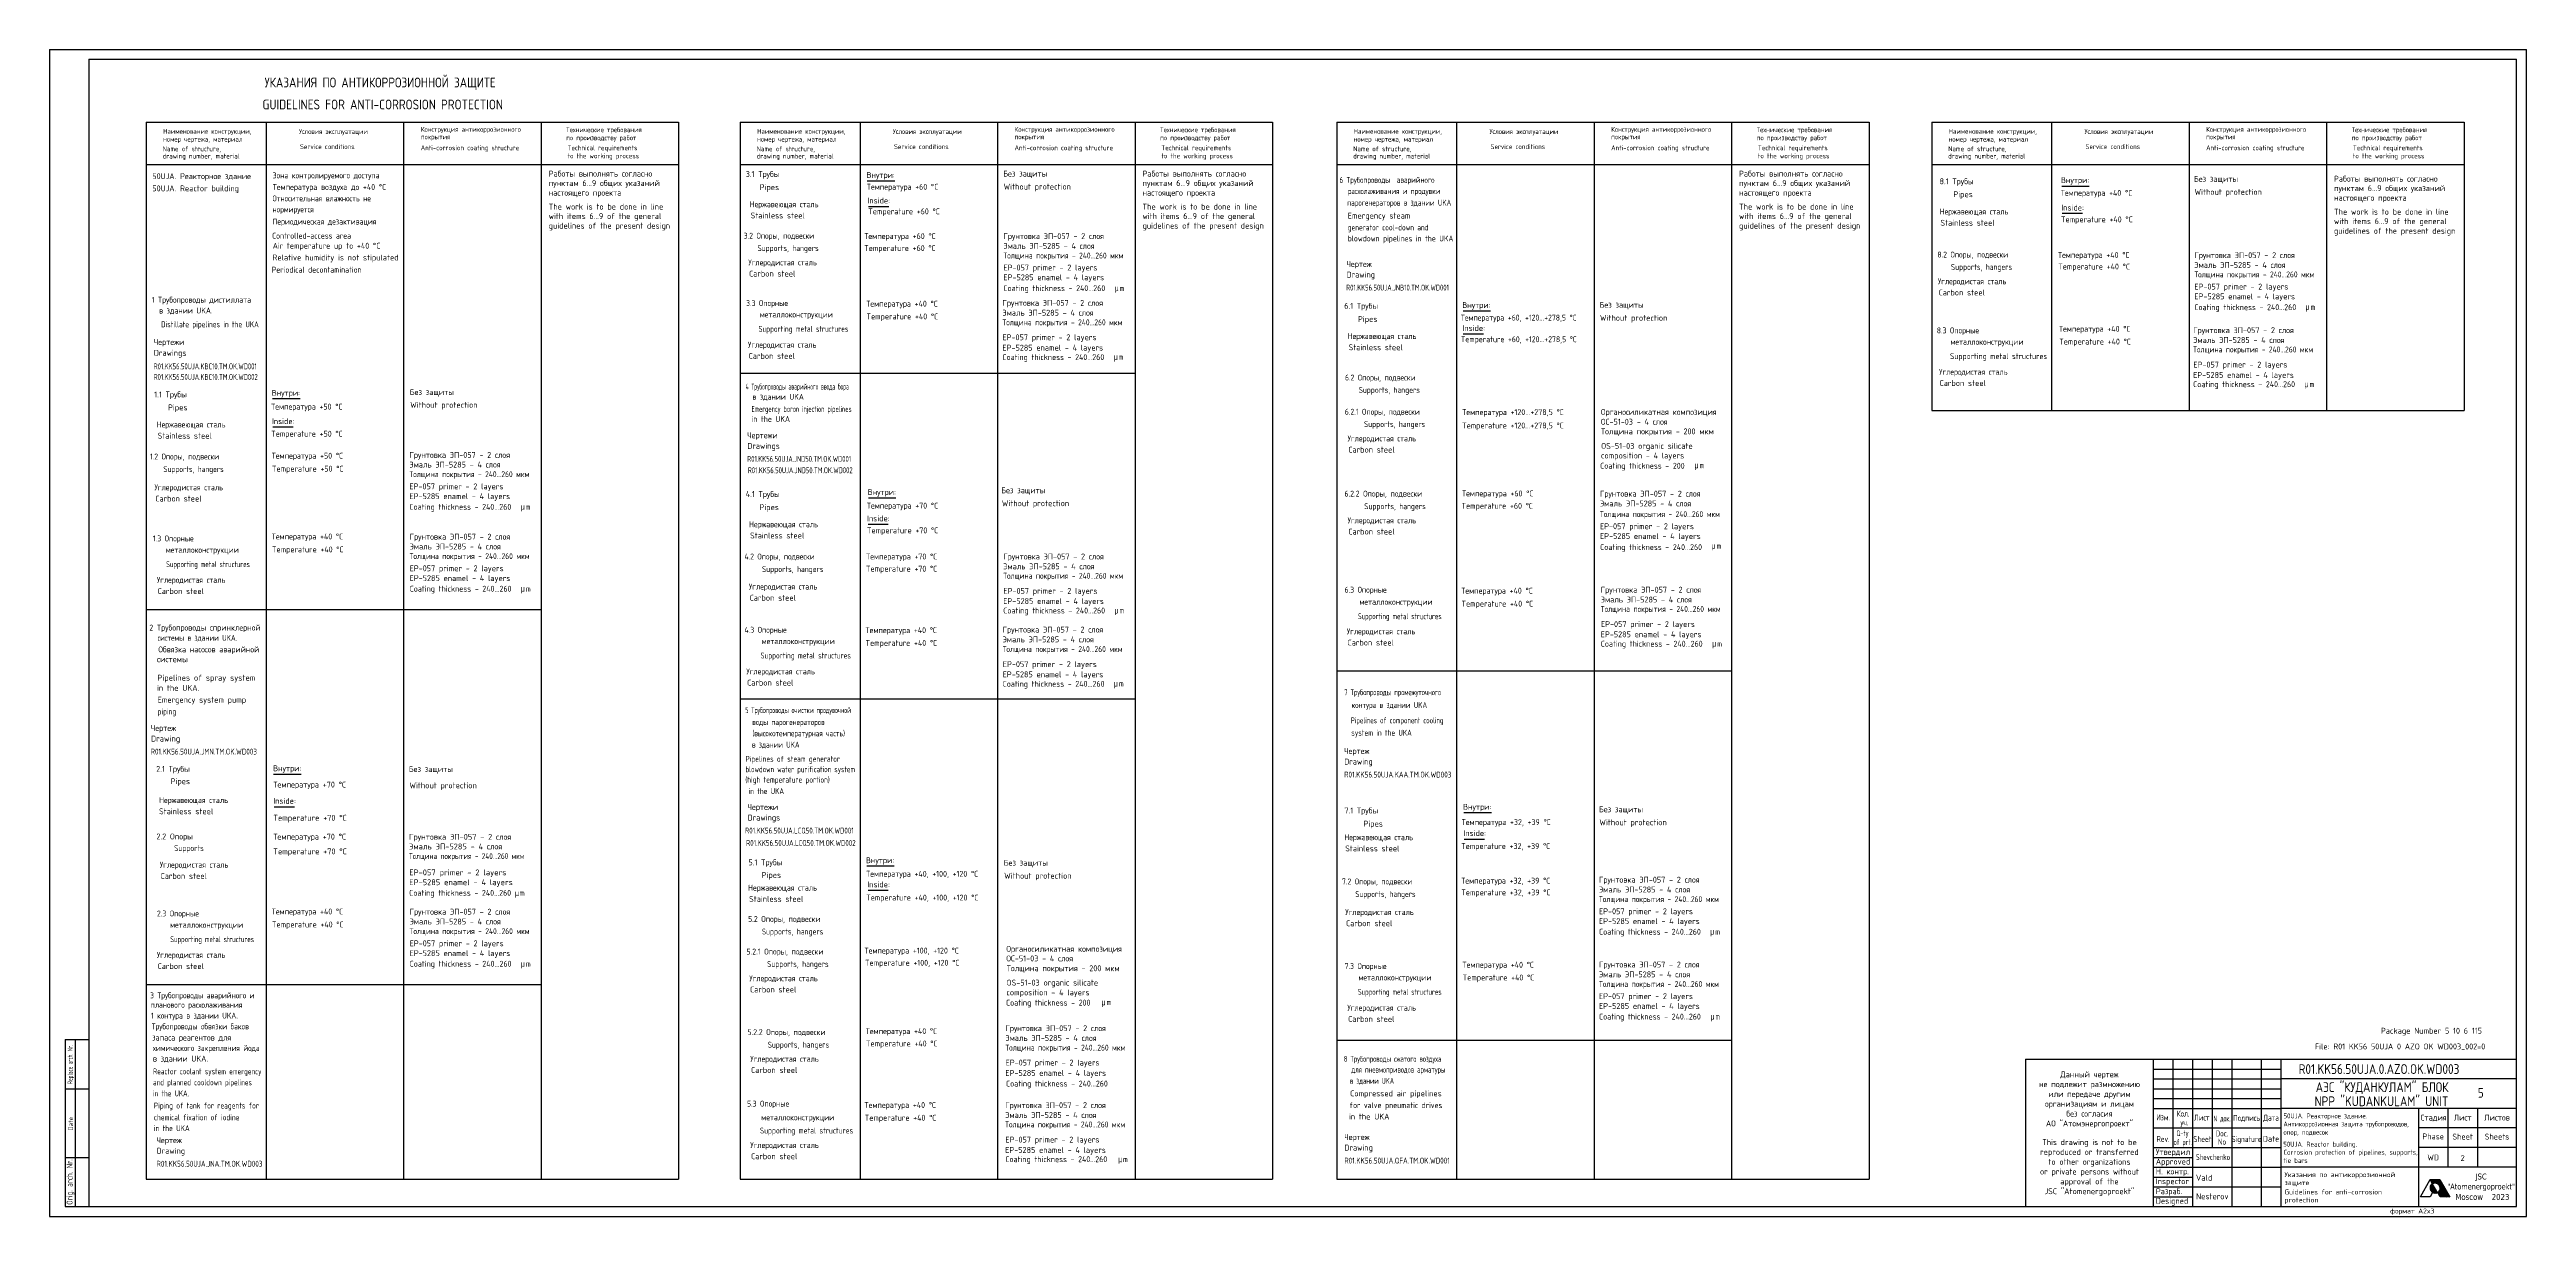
# Model space of a CAD drawing. Header units: millimetres. Extents: x 1061 to 2322, y -16 to 578.
import ezdxf
from ezdxf.enums import TextEntityAlignment as Align

# ---------------------------------------------------------------- set-up
doc = ezdxf.new("R2010")
doc.units = ezdxf.units.MM
doc.linetypes.add('HIDDEN', pattern=[0.375, 0.25, -0.125])
for name, color, linetype in [('AUDIT_D_020917115609-0', 3, 'Continuous'), ('POST', 7, 'Continuous'), ('TITUL', 7, 'Continuous'), ('YELLOW', 2, 'Continuous'), ('ОСНОВНОЙ', 3, 'Continuous'), ('Штампы', 1, 'Continuous')]:
    doc.layers.add(name, color=color, linetype=linetype)
doc.layers.add('Текст', color=7, linetype='Continuous', lineweight=25)
doc.styles.add('Company', font='tahoma.ttf', dxfattribs={"width": 0.8})
doc.styles.add('ROMANC', font='romanc.shx', dxfattribs={"width": 0.8})
doc.styles.add('ROMANS', font='romans.shx', dxfattribs={"width": 0.8})
doc.styles.get("Standard").update_dxf_attribs({"font": 'romans.shx', "width": 0.8})
doc.styles.add('SYMBOL', font='symbol.ttf')
pattern_1 = [(45, (-6.199101, -8.099018), (-0.008838835, 0.008838835), [])]

# ---------------------------------------------------------------- blocks, each defined once
blk = doc.blocks.new('stb_kk')
at = {"layer": 'TITUL', "color": 1}
for p, q in [((-12, 85), (-12, 0)), ((-12, 85), (0, 85)), ((-7, 85), (-7, 0)), ((-12, 60), (0, 60)), ((-12, 25), (0, 25)), ((-12, 0), (0, 0))]:
    blk.add_line(p, q, dxfattribs=at)
at = {"layer": 'TITUL', "style": 'ROMANC'}
for s, width, p in [('Replace arch. Nr.', 0.6, (-8.3, 72.4)), ('Date', 0.8, (-8, 42.2))]:
    blk.add_text(s, height=2.5, rotation=90, dxfattribs=dict(at, width=width)).set_placement(p, align=Align.CENTER)
at = {"layer": 'TITUL', "style": 'ROMANC', "width": 0.636627}
blk.add_text('Orig. arch. Nr.', height=3, rotation=90, dxfattribs=at).set_placement((-8.3, 0.9), (-8.3, 24.1), align=Align.FIT)
at = {"layer": 'TITUL', "linetype": 'Continuous', "style": 'ROMANS', "width": 0.8, "flags": 8}
for tag, p in [('REP_ARH_NR', (-3.5, 72.5)), ('DATE', (-3.5, 42.5)), ('ARCH_NR', (-3.5, 12.5))]:
    blk.add_attdef(tag, text='', height=3, rotation=90, dxfattribs=at).set_placement(p, align=Align.MIDDLE_CENTER)
blk = doc.blocks.new('logotype')
at = {"linetype": 'Continuous'}
h = blk.add_hatch(dxfattribs=at)
h.set_pattern_fill('ANSI31', color=256, scale=0.1, style=0)
h.set_pattern_definition(pattern_1)
h.paths.add_polyline_path([(-1.3, 2.2), (-1.4, 2.2), (-1.4, 2.1), (-1.5, 2.1), (-1.6, 2), (-1.6, 2), (-1.7, 2), (-1.7, 1.9), (-1.8, 1.9), (-1.8, 1.8), (-1.9, 1.8), (-1.9, 1.7), (-2, 1.7), (-2, 1.6), (-2.1, 1.6), (-2.1, 1.5), (-2.2, 1.5), (-2.2, 1.4), (-2.2, 1.3), (-2.3, 1.3), (-2.3, 1.2), (-2.3, 1.2), (-2.4, 1.1), (-2.4, 1.1), (-2.4, 1), (-2.4, 1), (-2.5, 0.9), (-2.5, 0.8), (-2.5, 0.8), (-2.5, 0.7), (-2.5, 0.7), (-2.6, 0.6), (-2.6, 0.6), (-2.6, 0.5), (-2.6, 0.4), (-2.6, 0.4), (-2.6, 0.3), (-2.6, 0.3), (-2.6, 0.2), (-2.6, 0.2), (-2.6, 0.1), (-2.6, 0), (-2.6, 0), (-2.6, -0.1), (-2.6, -0.1), (-2.6, -0.2), (-2.6, -0.2), (-2.6, -0.3), (-2.6, -0.4), (-2.6, -0.4), (-2.6, -0.5), (-2.6, -0.5), (-2.6, -0.6), (-2.6, -0.6), (-2.5, -0.7), (-2.5, -0.8), (-2.5, -0.8), (-2.5, -0.9), (-2.5, -0.9), (-2.4, -1), (-2.4, -1), (-2.4, -1.1), (-2.4, -1.1), (-2.3, -1.2), (-2.3, -1.2), (-2.3, -1.3), (-2.3, -1.3), (-2.2, -1.4), (-2.2, -1.4), (-2.2, -1.5), (-2.1, -1.5), (-2.1, -1.6), (-2.1, -1.6), (-2, -1.7), (-2, -1.7), (-2, -1.8), (-1.9, -1.8), (-1.9, -1.8), (-1.8, -1.9), (-1.8, -1.9), (-1.8, -2), (-1.7, -2), (-1.7, -2), (-1.6, -2.1), (-1.6, -2.1), (-1.5, -2.1), (-1.5, -2.2), (-1.4, -2.2), (-1.4, -2.2), (-1.4, -2.3), (-1.3, -2.3), (-1.3, -2.3), (-1.2, -2.4), (-1.2, -2.4), (-1.1, -2.4), (-1, -2.4), (-1, -2.5), (-0.9, -2.5), (-0.9, -2.5), (-0.8, -2.5), (-0.8, -2.5), (-0.7, -2.5), (-0.7, -2.6), (-0.6, -2.6), (-0.5, -2.6), (-0.5, -2.6), (-0.4, -2.6), (-0.4, -2.6), (-0.3, -2.6), (-0.2, -2.6), (-0.2, -2.6), (-0.1, -2.6), (-0.1, -2.6), (0, -2.6), (0.1, -2.6), (0.1, -2.6), (0.2, -2.6), (0.3, -2.6), (0.3, -2.6), (0.4, -2.6), (0.4, -2.6), (0.5, -2.6), (0.6, -2.5), (0.6, -2.5), (0.7, -2.5), (0.8, -2.5), (0.8, -2.5), (0.9, -2.4), (1, -2.4), (1, -2.4), (1.1, -2.3), (1.2, -2.3), (1.2, -2.3), (1.3, -2.2), (1.3, -2.2), (1.3, -2.2)])
h = blk.add_hatch(dxfattribs=at)
h.set_pattern_fill('ANSI31', color=256, scale=0.1, style=0)
h.set_pattern_definition(pattern_1)
edge = h.paths.add_edge_path()
edge.add_line((2.4, 4.3), (-2.5, 4.3))
edge.add_line((-2.5, 4.3), (-1.3, 2.2))
edge.add_line((-1.3, 2.2), (-1.2, 2.2))
edge.add_line((-1.2, 2.2), (-1.2, 2.3))
edge.add_line((-1.2, 2.3), (-1.1, 2.3))
edge.add_line((-1.1, 2.3), (-1, 2.3))
edge.add_line((-1, 2.3), (-0.9, 2.4))
edge.add_line((-0.9, 2.4), (-0.9, 2.4))
edge.add_line((-0.9, 2.4), (-0.8, 2.4))
edge.add_line((-0.8, 2.4), (-0.7, 2.4))
edge.add_line((-0.7, 2.4), (-0.7, 2.5))
edge.add_line((-0.7, 2.5), (-0.6, 2.5))
edge.add_line((-0.6, 2.5), (-0.5, 2.5))
edge.add_line((-0.5, 2.5), (-0.4, 2.5))
edge.add_line((-0.4, 2.5), (-0.4, 2.5))
edge.add_line((-0.4, 2.5), (-0.3, 2.5))
edge.add_line((-0.3, 2.5), (-0.2, 2.5))
edge.add_line((-0.2, 2.5), (-0.2, 2.5))
edge.add_line((-0.2, 2.5), (-0.1, 2.5))
edge.add_line((-0.1, 2.5), (0, 2.5))
edge.add_line((0, 2.5), (0, 2.5))
edge.add_line((0, 2.5), (0.1, 2.5))
edge.add_line((0.1, 2.5), (0.2, 2.5))
edge.add_line((0.2, 2.5), (0.2, 2.5))
edge.add_line((0.2, 2.5), (0.3, 2.5))
edge.add_line((0.3, 2.5), (0.3, 2.5))
edge.add_line((0.3, 2.5), (0.4, 2.5))
edge.add_line((0.4, 2.5), (0.5, 2.5))
edge.add_line((0.5, 2.5), (0.5, 2.5))
edge.add_line((0.5, 2.5), (0.6, 2.5))
edge.add_line((0.6, 2.5), (0.6, 2.5))
edge.add_line((0.6, 2.5), (0.7, 2.4))
edge.add_line((0.7, 2.4), (0.8, 2.4))
edge.add_line((0.8, 2.4), (0.8, 2.4))
edge.add_line((0.8, 2.4), (0.9, 2.4))
edge.add_line((0.9, 2.4), (0.9, 2.4))
edge.add_line((0.9, 2.4), (1, 2.3))
edge.add_line((1, 2.3), (1, 2.3))
edge.add_line((1, 2.3), (1.1, 2.3))
edge.add_line((1.1, 2.3), (1.1, 2.3))
edge.add_line((1.1, 2.3), (1.2, 2.2))
edge.add_line((1.2, 2.2), (1.2, 2.2))
edge.add_line((1.2, 2.2), (1.3, 2.2))
edge.add_line((1.3, 2.2), (1.3, 2.1))
edge.add_line((1.3, 2.1), (1.4, 2.1))
edge.add_line((1.4, 2.1), (1.4, 2.1))
edge.add_line((1.4, 2.1), (1.5, 2))
edge.add_line((1.5, 2), (1.5, 2))
edge.add_line((1.5, 2), (1.6, 2))
edge.add_line((1.6, 2), (1.6, 1.9))
edge.add_line((1.6, 1.9), (1.7, 1.9))
edge.add_line((1.7, 1.9), (1.7, 1.8))
edge.add_line((1.7, 1.8), (1.8, 1.8))
edge.add_line((1.8, 1.8), (1.8, 1.8))
edge.add_line((1.8, 1.8), (1.8, 1.7))
edge.add_line((1.8, 1.7), (1.9, 1.7))
edge.add_line((1.9, 1.7), (1.9, 1.6))
edge.add_line((1.9, 1.6), (1.9, 1.6))
edge.add_line((1.9, 1.6), (2, 1.5))
edge.add_line((2, 1.5), (2, 1.5))
edge.add_line((2, 1.5), (2, 1.4))
edge.add_line((2, 1.4), (2.1, 1.4))
edge.add_line((2.1, 1.4), (2.1, 1.3))
edge.add_line((2.1, 1.3), (2.1, 1.3))
edge.add_line((2.1, 1.3), (2.2, 1.2))
edge.add_line((2.2, 1.2), (2.2, 1.2))
edge.add_line((2.2, 1.2), (2.2, 1.1))
edge.add_line((2.2, 1.1), (2.3, 1.1))
edge.add_line((2.3, 1.1), (2.3, 1))
edge.add_line((2.3, 1), (2.3, 1))
edge.add_line((2.3, 1), (2.3, 0.9))
edge.add_line((2.3, 0.9), (2.3, 0.9))
edge.add_line((2.3, 0.9), (2.4, 0.8))
edge.add_line((2.4, 0.8), (2.4, 0.7))
edge.add_line((2.4, 0.7), (2.4, 0.7))
edge.add_line((2.4, 0.7), (2.4, 0.6))
edge.add_line((2.4, 0.6), (2.4, 0.6))
edge.add_line((2.4, 0.6), (2.4, 0.5))
edge.add_line((2.4, 0.5), (2.5, 0.5))
edge.add_line((2.5, 0.5), (2.5, 0.4))
edge.add_line((2.5, 0.4), (2.5, 0.3))
edge.add_line((2.5, 0.3), (2.5, 0.3))
edge.add_line((2.5, 0.3), (2.5, 0.2))
edge.add_line((2.5, 0.2), (2.5, 0.2))
edge.add_line((2.5, 0.2), (2.5, 0.1))
edge.add_line((2.5, 0.1), (2.5, 0.1))
edge.add_line((2.5, 0.1), (2.5, 0))
edge.add_line((2.5, 0), (2.5, -0.1))
edge.add_line((2.5, -0.1), (2.5, -0.1))
edge.add_line((2.5, -0.1), (2.5, -0.2))
edge.add_line((2.5, -0.2), (2.5, -0.2))
edge.add_line((2.5, -0.2), (2.5, -0.3))
edge.add_line((2.5, -0.3), (2.5, -0.4))
edge.add_line((2.5, -0.4), (2.5, -0.4))
edge.add_line((2.5, -0.4), (2.5, -0.5))
edge.add_line((2.5, -0.5), (2.5, -0.5))
edge.add_line((2.5, -0.5), (2.5, -0.6))
edge.add_line((2.5, -0.6), (2.5, -0.7))
edge.add_line((2.5, -0.7), (2.5, -0.7))
edge.add_line((2.5, -0.7), (2.4, -0.8))
edge.add_line((2.4, -0.8), (2.4, -0.8))
edge.add_line((2.4, -0.8), (2.4, -0.9))
edge.add_line((2.4, -0.9), (2.4, -0.9))
edge.add_line((2.4, -0.9), (2.4, -1))
edge.add_line((2.4, -1), (2.3, -1.1))
edge.add_line((2.3, -1.1), (2.3, -1.1))
edge.add_line((2.3, -1.1), (2.3, -1.2))
edge.add_line((2.3, -1.2), (2.3, -1.2))
edge.add_line((2.3, -1.2), (2.2, -1.3))
edge.add_line((2.2, -1.3), (2.2, -1.3))
edge.add_line((2.2, -1.3), (2.2, -1.4))
edge.add_line((2.2, -1.4), (2.1, -1.4))
edge.add_line((2.1, -1.4), (2.1, -1.5))
edge.add_line((2.1, -1.5), (2.1, -1.5))
edge.add_line((2.1, -1.5), (2, -1.6))
edge.add_line((2, -1.6), (2, -1.6))
edge.add_line((2, -1.6), (1.9, -1.7))
edge.add_line((1.9, -1.7), (1.9, -1.7))
edge.add_line((1.9, -1.7), (1.9, -1.8))
edge.add_line((1.9, -1.8), (1.8, -1.8))
edge.add_line((1.8, -1.8), (1.8, -1.9))
edge.add_line((1.8, -1.9), (1.7, -1.9))
edge.add_line((1.7, -1.9), (1.7, -2))
edge.add_line((1.7, -2), (1.6, -2))
edge.add_line((1.6, -2), (1.5, -2.1))
edge.add_line((1.5, -2.1), (1.5, -2.1))
edge.add_line((1.5, -2.1), (1.4, -2.1))
edge.add_line((1.4, -2.1), (1.4, -2.2))
edge.add_line((1.4, -2.2), (1.3, -2.2))
edge.add_line((1.3, -2.2), (1.3, -2.2))
edge.add_line((1.3, -2.2), (2.6, -4.4))
edge.add_line((2.6, -4.4), (7.5, -4.4))
edge.add_line((7.5, -4.4), (2.4, 4.3))
at = {"color": 7, "linetype": 'Continuous'}
for p, q in [((-7.5, -4.4), (-2.5, 4.3)), ((-2.5, -4.4), (-7.5, -4.4)), ((-1.4, -2.3), (-2.5, -4.4)), ((1.3, -2.2), (1.3, -2.2))]:
    blk.add_line(p, q, dxfattribs=at)
at = {"linetype": 'Continuous'}
for p, q in [((-2.5, 4.3), (2.4, 4.3)), ((-1.3, 2.2), (-2.5, 4.3)), ((-1.2, 2.2), (-1.3, 2.2)), ((-1.2, 2.3), (-1.2, 2.2)), ((-1.1, 2.3), (-1.2, 2.3)), ((-1, 2.3), (-1.1, 2.3)), ((-0.9, 2.4), (-1, 2.3)), ((-0.9, 2.4), (-0.9, 2.4)), ((-0.8, 2.4), (-0.9, 2.4)), ((-0.7, 2.4), (-0.8, 2.4)), ((-0.6, 2.5), (-0.7, 2.5)), ((-0.7, 2.5), (-0.7, 2.4)), ((-0.5, 2.5), (-0.6, 2.5)), ((-0.4, 2.5), (-0.5, 2.5)), ((-0.4, 2.5), (-0.4, 2.5)), ((-0.3, 2.5), (-0.4, 2.5)), ((-0.2, 2.5), (-0.3, 2.5)), ((-0.1, 2.5), (-0.2, 2.5)), ((-0.2, 2.5), (-0.2, 2.5)), ((0, 2.5), (-0.1, 2.5)), ((0, 2.5), (0, 2.5)), ((0.1, 2.5), (0, 2.5)), ((0.2, 2.5), (0.1, 2.5)), ((0.2, 2.5), (0.2, 2.5)), ((0.3, 2.5), (0.2, 2.5)), ((0.3, 2.5), (0.3, 2.5)), ((0.4, 2.5), (0.3, 2.5)), ((0.5, 2.5), (0.4, 2.5)), ((0.5, 2.5), (0.5, 2.5)), ((0.6, 2.5), (0.5, 2.5)), ((0.6, 2.5), (0.6, 2.5)), ((0.7, 2.4), (0.6, 2.5)), ((0.8, 2.4), (0.7, 2.4)), ((0.8, 2.4), (0.8, 2.4)), ((0.9, 2.4), (0.8, 2.4)), ((0.9, 2.4), (0.9, 2.4)), ((1, 2.3), (0.9, 2.4)), ((1, 2.3), (1, 2.3)), ((1.1, 2.3), (1, 2.3)), ((1.2, 2.2), (1.1, 2.3)), ((1.1, 2.3), (1.1, 2.3)), ((1.2, 2.2), (1.2, 2.2)), ((1.3, 2.2), (1.2, 2.2)), ((1.3, 2.1), (1.3, 2.2)), ((1.4, 2.1), (1.3, 2.1)), ((1.5, 2), (1.4, 2.1)), ((1.4, 2.1), (1.4, 2.1)), ((1.5, 2), (1.5, 2)), ((1.6, 2), (1.5, 2)), ((1.6, 1.9), (1.6, 2)), ((1.7, 1.9), (1.6, 1.9)), ((1.7, 1.8), (1.7, 1.9)), ((1.8, 1.8), (1.7, 1.8)), ((1.8, 1.8), (1.8, 1.8)), ((1.8, 1.7), (1.8, 1.8)), ((1.9, 1.7), (1.8, 1.7)), ((1.9, 1.6), (1.9, 1.7)), ((1.9, 1.6), (1.9, 1.6)), ((2, 1.5), (1.9, 1.6)), ((2, 1.5), (2, 1.5)), ((2, 1.4), (2, 1.5)), ((2.1, 1.4), (2, 1.4)), ((2.1, 1.3), (2.1, 1.4)), ((2.2, 1.2), (2.1, 1.3)), ((2.1, 1.3), (2.1, 1.3)), ((2.2, 1.1), (2.2, 1.2)), ((2.2, 1.2), (2.2, 1.2)), ((2.3, 1.1), (2.2, 1.1)), ((2.3, 1), (2.3, 1.1)), ((2.3, 1), (2.3, 1)), ((2.3, 0.9), (2.3, 1)), ((2.4, 0.8), (2.3, 0.9)), ((2.3, 0.9), (2.3, 0.9)), ((2.4, 4.3), (7.5, -4.4)), ((2.4, 0.7), (2.4, 0.8)), ((2.4, 0.7), (2.4, 0.7)), ((2.4, 0.6), (2.4, 0.7)), ((2.4, 0.5), (2.4, 0.6)), ((2.4, 0.6), (2.4, 0.6)), ((2.5, 0.5), (2.4, 0.5)), ((2.5, 0.4), (2.5, 0.5)), ((2.5, 0.3), (2.5, 0.4)), ((2.5, 0.3), (2.5, 0.3)), ((2.5, 0.2), (2.5, 0.3)), ((2.5, 0.2), (2.5, 0.2)), ((2.5, 0.1), (2.5, 0.2)), ((2.5, 0.1), (2.5, 0.1)), ((2.5, 0), (2.5, 0.1)), ((2.6, -4.4), (1.3, -2.2)), ((1.3, -2.2), (1.4, -2.2)), ((1.4, -2.1), (1.5, -2.1)), ((1.4, -2.2), (1.4, -2.1)), ((1.5, -2.1), (1.6, -2)), ((1.5, -2.1), (1.5, -2.1)), ((1.6, -2), (1.7, -2)), ((1.7, -1.9), (1.8, -1.9)), ((1.7, -2), (1.7, -1.9)), ((1.8, -1.9), (1.8, -1.8)), ((1.8, -1.8), (1.9, -1.8)), ((1.9, -1.7), (2, -1.6)), ((1.9, -1.7), (1.9, -1.7)), ((1.9, -1.8), (1.9, -1.7)), ((2, -1.6), (2.1, -1.5)), ((2, -1.6), (2, -1.6)), ((2.1, -1.4), (2.2, -1.4)), ((2.1, -1.5), (2.1, -1.4)), ((2.1, -1.5), (2.1, -1.5)), ((2.2, -1.3), (2.3, -1.2)), ((2.2, -1.3), (2.2, -1.3)), ((2.2, -1.4), (2.2, -1.3)), ((2.3, -1.1), (2.4, -1)), ((2.3, -1.2), (2.3, -1.1)), ((2.3, -1.1), (2.3, -1.1)), ((2.3, -1.2), (2.3, -1.2)), ((2.4, -0.8), (2.5, -0.7)), ((2.4, -0.8), (2.4, -0.8)), ((2.4, -0.9), (2.4, -0.8)), ((2.4, -0.9), (2.4, -0.9)), ((2.4, -1), (2.4, -0.9)), ((2.5, -0.1), (2.5, 0)), ((2.5, -0.2), (2.5, -0.1)), ((2.5, -0.1), (2.5, -0.1)), ((2.5, -0.2), (2.5, -0.2)), ((2.5, -0.3), (2.5, -0.2)), ((2.5, -0.4), (2.5, -0.3)), ((2.5, -0.5), (2.5, -0.4)), ((2.5, -0.4), (2.5, -0.4)), ((2.5, -0.5), (2.5, -0.5)), ((2.5, -0.6), (2.5, -0.5)), ((2.5, -0.7), (2.5, -0.6)), ((2.5, -0.7), (2.5, -0.7)), ((7.5, -4.4), (2.6, -4.4))]:
    blk.add_line(p, q, dxfattribs=at)
blk = doc.blocks.new('A$C37B27227')
at = {"layer": 'YELLOW', "width": 0.686812}
for style, p in [('SYMBOL', (0.1, 1)), ('ROMANS', (2.6, 1))]:
    blk.add_text('m ', height=3, dxfattribs=dict(at, style=style)).set_placement(p)

msp = doc.modelspace()

# ---------------------------------------------------------------- linework, layer by layer
at = {"layer": 'AUDIT_D_020917115609-0', "color": 3, "linetype": 'Continuous'}
msp.add_line((2019.1, 394.3), (2290.1, 394.3), dxfattribs=at)
at = {"layer": 'TITUL'}
for p, q in [((1060.9, 578.1), (2321.9, 578.1)), ((1060.9, 578.1), (1060.9, -15.9)), ((2321.9, -15.9), (2321.9, 578.1)), ((2131.9, 59.1), (2196.9, 59.1)), ((2131.9, 54.1), (2196.9, 54.1)), ((2131.9, 49.1), (2196.9, 49.1)), ((2131.9, 44.1), (2196.9, 44.1)), ((2131.9, 29.1), (2196.9, 29.1)), ((2131.9, 14.1), (2151.9, 14.1)), ((2131.9, 4.1), (2151.9, 4.1)), ((2131.9, -5.9), (2151.9, -5.9)), ((1060.9, -15.9), (2321.9, -15.9))]:
    msp.add_line(p, q, dxfattribs=at)
at = {"layer": 'TITUL', "color": 1}
for p, q in [((1080.9, 573.1), (2316.9, 573.1)), ((1080.9, 573.1), (1080.9, -10.9)), ((2316.9, -10.9), (2316.9, 573.1)), ((2066.9, 64.1), (2066.9, -10.9)), ((2131.9, 64.1), (2131.9, -10.9)), ((2141.9, 64.1), (2141.9, 19.1)), ((2151.9, 64.1), (2151.9, -10.9)), ((2161.9, 64.1), (2161.9, 19.1)), ((2171.9, 64.1), (2171.9, -10.9)), ((2186.9, 64.1), (2186.9, -10.9)), ((2316.9, 54.1), (2196.9, 54.1)), ((2316.9, 39.1), (2196.9, 39.1)), ((2266.9, 39.1), (2266.9, -10.9)), ((2281.9, 39.1), (2281.9, 9.1)), ((2296.9, 39.1), (2296.9, 9.1)), ((2316.9, 19.1), (2266.9, 19.1)), ((2316.9, 9.1), (2196.9, 9.1)), ((1080.9, -10.9), (2316.9, -10.9))]:
    msp.add_line(p, q, dxfattribs=at)
at = {"layer": 'TITUL', "color": 1, "linetype": 'Continuous'}
for p, q in [((2066.9, 64.1), (2316.9, 64.1)), ((2196.9, 64.1), (2196.9, -10.9)), ((2131.9, 39.1), (2196.9, 39.1)), ((2131.9, 19.1), (2196.9, 19.1)), ((2131.9, 9.1), (2196.9, 9.1)), ((2131.9, -0.9), (2196.9, -0.9))]:
    msp.add_line(p, q, dxfattribs=at)
at = {"layer": 'TITUL', "color": 0}
msp.add_line((2316.9, 29.1), (2266.9, 29.1), dxfattribs=at)
at = {"layer": 'ОСНОВНОЙ'}
for p, q in [((1110.1, 541.1), (1381.1, 541.1)), ((1110.1, 541.1), (1110.1, 3)), ((1171.1, 541.1), (1171.1, 3)), ((1241.1, 541.1), (1241.1, 3)), ((1311.1, 541.1), (1311.1, 3)), ((1381.1, 541.1), (1381.1, 3)), ((1412.5, 541.1), (1683.5, 541.1)), ((1412.5, 541.1), (1412.5, 3)), ((1473.5, 541.1), (1473.5, 3)), ((1543.5, 541.1), (1543.5, 3)), ((1613.5, 541.1), (1613.5, 3)), ((1683.5, 541.1), (1683.5, 3)), ((1716.2, 541.1), (1987.2, 541.1)), ((1716.2, 541.1), (1716.2, 3)), ((1777.2, 541.1), (1777.2, 3)), ((1847.2, 541.1), (1847.2, 3)), ((1917.2, 541.1), (1917.2, 3)), ((1987.2, 541.1), (1987.2, 3)), ((2019.1, 541.1), (2290.1, 541.1)), ((2019.1, 541.1), (2019.1, 394.3)), ((2080.1, 541.1), (2080.1, 394.3)), ((2150.1, 541.1), (2150.1, 394.3)), ((2220.1, 541.1), (2220.1, 394.3)), ((2290.1, 541.1), (2290.1, 394.3)), ((1110.1, 519.5), (1381.1, 519.5)), ((1412.5, 519.5), (1683.5, 519.5)), ((1716.2, 519.5), (1987.2, 519.5)), ((2019.1, 519.5), (2290.1, 519.5)), ((1110.1, 3), (1381.1, 3)), ((1161.2, 3), (1381.1, 3)), ((1222.2, 3), (1381.1, 3)), ((1412.5, 3), (1468.6, 3)), ((1412.5, 3), (1683.5, 3)), ((1716.2, 3), (1987.2, 3)), ((1716.2, 3), (1987.2, 3))]:
    msp.add_line(p, q, dxfattribs=at)
at = {"layer": 'ОСНОВНОЙ', "color": 0}
for p, q in [((1412.5, 413.3), (1613.5, 413.3)), ((1110.1, 293), (1311.1, 293)), ((1716.2, 261.8), (1917.2, 261.8)), ((1412.5, 247.6), (1613.5, 247.6)), ((1110.1, 102.1), (1311.1, 102.1)), ((1716.2, 73.8), (1917.2, 73.8))]:
    msp.add_line(p, q, dxfattribs=at)
at = {"layer": 'Текст', "color": 2}
for p, q in [((1477.2, 511.2), (1491.2, 511.2)), ((2085.3, 508.6), (2099.3, 508.6)), ((1477.8, 498.2), (1488.1, 498.2)), ((2085.5, 494.7), (2095.9, 494.7)), ((1780.5, 445.1), (1794.5, 445.1)), ((1780.6, 433.4), (1791, 433.4)), ((1174.4, 400.4), (1188.4, 400.4)), ((1174.5, 386), (1184.9, 386)), ((1477.8, 349.8), (1491.8, 349.8)), ((1477.6, 336.5), (1487.9, 336.5)), ((1174.9, 209.2), (1189, 209.2)), ((1175.3, 192.6), (1185.6, 192.6)), ((1780.9, 189.7), (1795, 189.7)), ((1781.1, 176.2), (1791.5, 176.2)), ((1476.9, 162.5), (1490.9, 162.5)), ((1477.6, 150.1), (1487.9, 150.1))]:
    msp.add_line(p, q, dxfattribs=at)

# ---------------------------------------------------------------- block references
for p in [(1603.1, 454.1), (2209.4, 444.5), (1602.6, 419.1), (2208.9, 405.2), (1898.3, 363.9), (1300.7, 342.8), (1907, 322.9), (1300.8, 301.1), (1603, 290), (1907.3, 273.1), (1602.7, 252.8), (1906.3, 126.5), (1300.8, 110.2), (1596.4, 90.6), (1906.4, 83.3), (1604.8, 10.7)]:
    msp.add_blockref('A$C37B27227', p)
at = {"layer": 'TITUL'}
for name, p in [('stb_kk', (1080.9, -10.9)), ('logotype', (2275.4, -1.5))]:
    msp.add_blockref(name, p, dxfattribs=at)

# ---------------------------------------------------------------- texts
at = {"color": 2, "style": 'ROMANS'}
for s, height, width, p in [('6 Трубопроводы  аварийного', 3, 0.7, (1717.6, 510.2)), ('расхолаживания и продувки ', 3, 0.7, (1721.8, 504.5)), ('парогенераторов в здании UKA ', 3, 0.7, (1721.5, 498.6)), ('Emergency steam', 3, 0.8, (1721.8, 492)), ('generator cool-down and', 3, 0.7, (1721.8, 486)), ('blowdown pipelines in the UKA', 3, 0.741419, (1721.8, 480.4)), ('7 Трубопроводы промежуточного ', 3, 0.65, (1720, 249.4)), ('5 Трубопроводы очистки продувочной ', 3, 0.6, (1415.1, 240.3)), ('контура в здании UKA', 3, 0.7, (1723.8, 242.9)), ('воды парогенераторов', 3, 0.7, (1418.6, 234.2)), ('(высокотемпературная часть)', 3, 0.7, (1418.7, 228.5)), ('Pipelines of component cooling ', 3, 0.65, (1723.4, 235.1)), ('system in the UKA', 3, 0.7, (1723.6, 228.8)), ('Pipelines of steam generator ', 3, 0.7, (1415.2, 215.5)), ('в здании UKA', 3, 0.7, (1418.5, 222.7)), ('(high temperature portion) ', 3, 0.7, (1415.1, 204.9)), ('blowdown water purification system', 3, 0.667095, (1415.2, 210.2)), (' in the UKA', 3, 0.7, (1415.1, 199.1)), ('опор, подвесок ', 2.5, 0.8, (2198.2, 25.7)), ('50UJA. Реакторное здание.  ', 2.5, 0.8, (2198.2, 34)), ('50UJA. Reactor building.', 2.5, 0.8, (2198.1, 19.6)), ('tie bars', 2.5, 0.8, (2198.2, 11.3))]:
    msp.add_text(s, height=height, dxfattribs=dict(at, width=width)).set_placement(p)
at = {"color": 2}
for s, width, p in [('системы в здании UKA.', 0.70878, (1115.9, 277.1)), ('системы', 0.887781, (1115.6, 266.2)), ('Обвязка насосов аварийной', 0.785896, (1116.3, 271.2)), ('in the UKA.', 0.865072, (1115.6, 251.6)), ('piping', 0.703157, (1115.9, 239.6)), ('Emergency system pump ', 0.896897, (1115.9, 245.6))]:
    msp.add_text(s, height=3, dxfattribs=dict(at, width=width)).set_placement(p)
at = {"color": 1, "linetype": 'Continuous', "ltscale": 15, "style": 'ROMANS', "width": 0.8}
for s, p in [('R01.KK56.50UJA.0.AZO.OK.WD003', (2205.9, 56.6)), ('5', (2297.1, 44.5))]:
    msp.add_text(s, height=5, dxfattribs=at).set_placement(p)
at = {"color": 2, "linetype": 'Continuous', "ltscale": 15, "style": 'ROMANS'}
for s, height, width, p in [('Антикоррозионная защита трубопроводов, ', 2.5, 0.7654, (2198.2, 29.9)), ('Corrosion protection of pipelines, supports,', 2.5, 0.8, (2198.2, 15.5)), ('Vald', 3, 0.960599, (2153.6, 2.3)), ('Nesterov', 3, 0.830923, (2153.7, -7.2))]:
    msp.add_text(s, height=height, dxfattribs=dict(at, width=width)).set_placement(p)
at = {"color": 2, "linetype": 'Continuous', "ltscale": 15, "style": 'ROMANS', "width": 0.676482}
msp.add_text('Shevchenko', height=3, dxfattribs=at).set_placement((2153.6, 12.8), (2171, 12.8), align=Align.FIT)
at = {"layer": 'POST', "color": 2, "style": 'ROMANS', "width": 0.8}
msp.add_text('Package Number 5 10 6 115 ', height=3, dxfattribs=at).set_placement((2247.8, 77.1))
at = {"layer": 'TITUL', "color": 2, "style": 'ROMANS', "width": 0.8}
msp.add_text('File: R01 KK56 50UJA 0 AZO OK WD003_002=0', height=3, dxfattribs=at).set_placement((2214.2, 69.1))
for s, p in [('не подлежит размножению', (2099.4, 49.9)), ('Данный чертеж', (2099.4, 54.9)), ('организациям и лицам', (2099.4, 39.9)), ('или передаче другим', (2099.4, 44.9)), ('без согласия', (2099.4, 34.9)), ('АО "Атомэнергопроект"', (2099.4, 29.9)), ('Стадия', (2274.6, 32.9)), ('Phase', (2274.4, 23.3)), ('Sheet', (2289.4, 23.2)), ('Лист', (2289.4, 32.9)), ('Листов', (2306.9, 32.9)), ('Sheets', (2306.9, 23.2)), ('reproduced or transferred', (2099.4, 15.4)), ('This drawing is not to be', (2099.4, 20.4)), ('to other organizations', (2099.4, 10.4)), ('or private persons without', (2099.4, 5.4)), ('approval of the', (2099.4, 0.4)), ('JSC "Atomenergoproekt"', (2099.4, -4.6))]:
    msp.add_text(s, height=3, dxfattribs=at).set_placement(p, align=Align.CENTER)
at = {"layer": 'TITUL', "color": 1, "style": 'ROMANS', "width": 0.8}
for s, p in [('АЭС "КУДАНКУЛАМ" БЛОК ', (2214.6, 47.4)), ('NPP "KUDANKULAM" UNIT', (2214, 40.2))]:
    msp.add_text(s, height=5, dxfattribs=at).set_placement(p)
at = {"layer": 'TITUL', "color": 2, "linetype": 'HIDDEN', "style": 'ROMANS'}
for s, width, p in [('Кол. ', 0.7, (2147.9, 36.4)), ('Изм.', 0.7, (2136.9, 34.5)), ('Q-ty', 0.6, (2146.8, 26)), (' уч.', 0.7, (2146.9, 31.5)), ('Лист', 0.7, (2156.6, 34.4)), ('N док.', 0.6, (2166.9, 33.7)), ('Doc.', 0.7, (2166.9, 26.3)), ('Подпись', 0.7, (2179.4, 34)), ('Дата', 0.7, (2191.9, 34)), ('Rev.', 0.7, (2136.9, 23.5)), ('of prt.', 0.6, (2146.9, 21.5)), ('Sheet', 0.7, (2156.9, 23.5)), ('No', 0.7, (2166.9, 22.1)), ('Signature', 0.7, (2179.4, 23)), ('Date', 0.8, (2191.9, 23.6))]:
    msp.add_text(s, height=3, dxfattribs=dict(at, width=width)).set_placement(p, align=Align.MIDDLE)
at = {"layer": 'TITUL', "color": 2, "linetype": 'HIDDEN', "style": 'ROMANS', "width": 0.8}
for s, p in [('Утвердил', (2133.2, 15.4)), ('Approved', (2133.2, 10.5)), ('Н. контр.', (2133.2, 5.5)), ('Inspector', (2133.2, 0.5)), ('Разраб.', (2133.2, -4.6)), ('Designed', (2133.2, -9.5))]:
    msp.add_text(s, height=3, dxfattribs=at).set_placement(p)
at = {"layer": 'TITUL', "color": 2, "linetype": 'Continuous', "ltscale": 5, "style": 'ROMANS', "width": 0.8}
msp.add_text('WD', height=3, dxfattribs=at).set_placement((2274.4, 14.1), align=Align.MIDDLE_CENTER)
at = {"layer": 'TITUL', "color": 1, "style": 'Company', "width": 0.9}
msp.add_text('"Atomenergoproekt"', height=3, dxfattribs=at).set_placement((2298.8, -2.2), align=Align.CENTER)
at = {"layer": 'TITUL', "color": 1, "style": 'Company'}
msp.add_text('JSC', height=3, dxfattribs=at).set_placement((2298.8, 2.9), align=Align.CENTER)
at = {"layer": 'TITUL', "style": 'ROMANS'}
msp.add_text('формат А2x3', height=2.5, dxfattribs=at).set_placement((2252.5, -14.4))
at = {"layer": 'TITUL', "color": 1, "style": 'Company'}
msp.add_text('Moscow', height=3, dxfattribs=at).set_placement((2285.7, -7.5))
at = {"layer": 'TITUL', "color": 2, "style": 'ROMANS', "width": 0.8, "flags": 12}
msp.add_attdef('2', text='1', height=3, dxfattribs=at).set_placement((2289.4, 13.8), align=Align.MIDDLE)
at = {"layer": 'TITUL', "color": 1, "style": 'Company', "flags": 12}
msp.add_attdef('2023', (2304.2, -7.5), '2002', height=3, dxfattribs=at)
at = {"layer": 'YELLOW', "color": 2, "style": 'ROMANS'}
for s, height, width, p in [('Service conditions  ', 2.5, 0.8, (1188.4, 527.4)), ('drawing number, material', 2.5, 0.8, (1118.5, 522.6)), ('Температура воздуха до +40 °C', 3, 0.782353, (1174.5, 506.6)), ('Зона контролируемого доступа', 3, 0.751084, (1174.5, 512.5)), ('Относительная влажность не ', 3, 0.731604, (1174.4, 500.8)), ('Периодическая дезактивация', 3, 0.751084, (1174.4, 489)), ('нормируется ', 3, 0.731604, (1174.4, 495.2)), ('Controlled-access area', 3, 0.751084, (1174.2, 481.8)), ('Air temperature up to +40 °C', 3, 0.785941, (1174.5, 476.7)), ('Periodical decontamination', 3, 0.751084, (1174, 464.5)), ('Relative humidity is not stipulated', 3, 0.8, (1174.4, 470.7))]:
    msp.add_text(s, height=height, dxfattribs=dict(at, width=width)).set_placement(p)
at = {"layer": 'YELLOW', "style": 'ROMANS'}
for s, height, width, p in [('Service conditions  ', 2.5, 0.8, (1490.8, 527.4)), ('Service conditions  ', 2.5, 0.8, (1794.5, 527.4)), ('Service conditions  ', 2.5, 0.8, (2097.4, 527.4)), ('Name of structure,', 2.5, 0.8, (1118.5, 526.3)), ('Name of structure,', 2.5, 0.8, (1420.9, 526.3)), ('drawing number, material', 2.5, 0.8, (1420.9, 522.6)), ('Name of structure,', 2.5, 0.8, (1724.6, 526.3)), ('drawing number, material', 2.5, 0.8, (1724.6, 522.6)), ('Name of structure,', 2.5, 0.8, (2027.5, 526.3)), ('drawing number, material', 2.5, 0.8, (2027.5, 522.6)), ('пунктам 6...9 общих указаний', 3, 0.8, (1315, 508.6)), ('настоящего проекта', 3, 0.8, (1315, 503.7)), ('Работы выполнять согласно', 3, 0.8, (1315, 513.4)), ('3.1 Трубы', 3, 0.8, (1415.3, 513.2)), ('  Pipes', 3, 0.8, (1418.6, 506.5)), ('Температура +60 °C ', 3, 0.782353, (1477, 506.7)), ('Без защиты', 3, 0.8, (1546.4, 513.4)), ('Without protection', 3, 0.8, (1546.6, 506.8)), ('пунктам 6...9 общих указаний', 3, 0.8, (1617.3, 508.6)), ('настоящего проекта', 3, 0.8, (1617.3, 503.7)), ('Работы выполнять согласно', 3, 0.8, (1617.3, 513.4)), ('настоящего проекта', 3, 0.8, (1921, 503.7)), ('Работы выполнять согласно', 3, 0.8, (1921, 513.4)), ('пунктам 6...9 общих указаний', 3, 0.8, (1921, 508.6)), ('8.1 Трубы', 3, 0.8, (2023.1, 509.5)), ('  Pipes', 3, 0.8, (2026.3, 502.9)), ('Температура +40 °C ', 3, 0.782353, (2084.8, 503.6)), ('Без защиты', 3, 0.8, (2152.6, 510.7)), ('Without protection', 3, 0.8, (2152.9, 504.1)), ('Работы выполнять согласно', 3, 0.8, (2223.9, 510.8)), ('пунктам 6...9 общих указаний', 3, 0.8, (2223.9, 506)), ('The work is to be done in line', 3, 0.8, (1315, 496.6)), ('with items 6...9 of the general', 3, 0.8, (1315, 491.8)), ('   Нержавеющая сталь', 3, 0.758036, (1411.9, 497.8)), ('  Stainless steel', 3, 0.8, (1414, 492.1)), ('Temperature +60 °С', 3, 0.782353, (1477.7, 494.2)), ('The work is to be done in line', 3, 0.8, (1617.3, 496.6)), ('with items 6...9 of the general', 3, 0.8, (1617.3, 491.8)), ('The work is to be done in line', 3, 0.8, (1921, 496.6)), ('with items 6...9 of the general', 3, 0.8, (1921, 491.8)), ('   Нержавеющая сталь', 3, 0.758036, (2017.7, 494.1)), ('Temperature +40 °C ', 3, 0.782353, (2084.9, 490.1)), ('настоящего проекта', 3, 0.8, (2223.9, 501.1)), ('The work is to be done in line', 3, 0.8, (2223.9, 494)), ('with items 6...9 of the general', 3, 0.8, (2223.9, 489.2)), ('guidelines of the present design', 3, 0.8, (1315, 486.9)), ('3.2 Опоры, подвески  ', 3, 0.748688, (1414.3, 481.8)), ('Температура +60 °С', 3, 0.782353, (1475.7, 481.6)), ('Эмаль ЭП-5285 - 4 слоя', 3, 0.8, (1546.5, 476.6)), ('Грунтовка ЭП-057 - 2 слоя', 3, 0.8, (1546.5, 481.6)), ('guidelines of the present design', 3, 0.8, (1617.3, 486.9)), ('guidelines of the present design', 3, 0.8, (1921, 486.9)), ('  Stainless steel', 3, 0.8, (2019.7, 488.4)), ('guidelines of the present design', 3, 0.8, (2223.9, 484.3)), ('   Углеродистая сталь', 3, 0.758036, (1411.2, 468.2)), ('  Supports, hangers  ', 3, 0.729737, (1417.8, 475.5)), ('Temperature +60 °С', 3, 0.782353, (1475.6, 475.5)), ('Толщина покрытия - 240...260 мкм', 3, 0.733792, (1546.5, 471.7)), ('EP-057 primer - 2 layers', 3, 0.8, (1546.5, 465.6)), ('Чертеж', 3, 0.8, (1721.2, 467.4)), ('8.2 Опоры, подвески  ', 3, 0.748688, (2022, 472.2)), ('  Supports, hangers  ', 3, 0.729737, (2025.4, 465.9)), ('Температура +40 °С', 3, 0.782353, (2083.4, 472)), ('Temperature +40 °C ', 3, 0.782353, (2083.5, 466.1)), ('Эмаль ЭП-5285 - 4 слоя', 3, 0.8, (2152.8, 466.9)), ('Грунтовка ЭП-057 - 2 слоя', 3, 0.8, (2152.8, 471.9)), ('  Сarbon steel', 3, 0.8, (1413.3, 462.5)), ('EP-5285 enamel - 4 layers', 3, 0.8, (1546.5, 460.6)), ('Coating thickness - 240...260    ', 3, 0.776626, (1546.5, 455.1)), ('R01.KK56.50UJA.JNB10.TM.OK.WD001', 3, 0.65, (1721, 455.4)), ('Drawing', 3, 0.8, (1721.2, 462)), ('   Углеродистая сталь', 3, 0.758036, (2016.8, 458.6)), ('  Сarbon steel', 3, 0.8, (2018.9, 452.9)), ('Толщина покрытия - 240...260 мкм', 3, 0.733792, (2152.8, 462.1)), ('EP-057 primer - 2 layers', 3, 0.8, (2152.8, 455.9)), ('3.3 Опорные', 3, 0.748688, (1415.5, 447.5)), ('  металлоконструкции', 3, 0.765876, (1418.8, 441.7)), ('Температура +40 °С', 3, 0.782353, (1476.7, 447.2)), ('Temperature +40 °С', 3, 0.782353, (1476.8, 440.7)), ('Эмаль ЭП-5285 - 4 слоя', 3, 0.8, (1546, 442.6)), ('Грунтовка ЭП-057 - 2 слоя', 3, 0.8, (1546, 447.6)), ('6.1 Трубы', 3, 0.8, (1720, 446.1)), ('  Pipes', 3, 0.8, (1723.2, 439.4)), ('Температура +60, +120...+278,5 °С', 3, 0.76, (1779.4, 440.1)), ('Без защиты', 3, 0.8, (1850, 446.6)), ('Without protection', 3, 0.8, (1850.2, 440)), ('EP-5285 enamel - 4 layers', 3, 0.8, (2152.8, 450.9)), ('Coating thickness - 240...260    ', 3, 0.776626, (2152.8, 445.4)), ('Чертежи', 3, 0.8, (1114, 427.7)), ('   Углеродистая сталь', 3, 0.758036, (1411, 426.3)), ('   Supporting metal structures', 3, 0.698535, (1416.8, 434.4)), ('Толщина покрытия - 240...260 мкм', 3, 0.733792, (1546, 437.7)), ('EP-057 primer - 2 layers', 3, 0.8, (1546, 430.1)), ('   Нержавеющая сталь', 3, 0.758036, (1716.3, 430.7)), ('Temperature +60, +120...+278,5 °С', 3, 0.76, (1779.4, 429.1)), ('8.3 Опорные', 3, 0.748688, (2021.7, 433.6)), (' металлоконструкции', 3, 0.765876, (2026.8, 427.8)), ('Температура +40 °С', 3, 0.782353, (2083.9, 434.4)), ('Temperature +40 °С', 3, 0.782353, (2084, 427.9)), ('Эмаль ЭП-5285 - 4 слоя', 3, 0.8, (2152.2, 428.7)), ('Грунтовка ЭП-057 - 2 слоя', 3, 0.8, (2152.2, 433.7)), ('Drawings', 3, 0.8, (1114, 422.2)), ('R01.KK56.50UJA.KBC10.TM.OK.WD001', 3, 0.65, (1113.9, 415.3)), ('  Сarbon steel', 3, 0.8, (1413.1, 420.6)), ('EP-5285 enamel - 4 layers', 3, 0.8, (1546, 424.8)), ('Coating thickness - 240...260    ', 3, 0.776626, (1546, 420)), ('  Stainless steel', 3, 0.8, (1718.4, 425)), ('  Supporting metal structures', 3, 0.754777, (2024.8, 420.5)), ('Толщина покрытия - 240...260 мкм', 3, 0.733792, (2152.2, 423.9)), ('EP-057 primer - 2 layers', 3, 0.8, (2152.3, 416.2)), ('R01.KK56.50UJA.KBC10.TM.OK.WD002', 3, 0.65, (1113.9, 409.9)), ('1.1 Трубы', 3, 0.8, (1114.2, 401)), ('Без защиты', 3, 0.8, (1244.3, 402.2)), ('6.2 Опоры, подвески  ', 3, 0.748688, (1720.4, 409.6)), ('  Supports, hangers  ', 3, 0.729737, (1723.9, 403.3)), ('   Углеродистая сталь', 3, 0.758036, (2017.4, 412.5)), ('  Сarbon steel', 3, 0.8, (2019.4, 406.8)), ('EP-5285 enamel - 4 layers', 3, 0.8, (2152.2, 410.9)), ('Coating thickness - 240...260    ', 3, 0.776626, (2152.2, 406.2)), ('  Pipes', 3, 0.8, (1117.4, 394.4)), ('Температура +50 °С', 3, 0.782353, (1173.7, 394.8)), ('Without protection', 3, 0.8, (1244.5, 395.7)), ('in the UKA', 3, 0.758036, (1418.3, 388.5)), ('в здании UKA', 3, 0.758036, (1418.7, 399.8)), ('6.2.1 Опоры, подвески  ', 3, 0.748688, (1720.3, 392.2)), ('Температура +120...+278,5 °С', 3, 0.782353, (1780.1, 392)), ('   Нержавеющая сталь', 3, 0.758036, (1110, 385.7)), ('  Stainless steel', 3, 0.8, (1112.1, 380)), ('Temperature +50 °С', 3, 0.782353, (1173.7, 381)), ('Чертежи', 3, 0.8, (1416.1, 380.2)), ('   Углеродистая сталь', 3, 0.758036, (1716.3, 378.6)), ('  Supports, hangers  ', 3, 0.729737, (1726.6, 385.9)), ('Temperature +120...+278,5 °С', 3, 0.782353, (1780, 385.2)), ('1.2 Опоры, подвески  ', 3, 0.746775, (1112, 369.4)), ('  Supports, hangers  ', 3, 0.718902, (1115.4, 363)), ('Температура +50 °С', 3, 0.782353, (1174, 369.8)), ('Temperature +50 °С', 3, 0.782353, (1174.1, 363.2)), ('Эмаль ЭП-5285 - 4 слоя', 3, 0.8, (1244.1, 365.3)), ('Грунтовка ЭП-057 - 2 слоя', 3, 0.8, (1244.1, 370.2)), ('R01.KK56.50UJA.JND50.TM.OK.WD001', 3, 0.65, (1416.1, 368.2)), ('Drawings', 3, 0.8, (1416.1, 374.8)), ('  Сarbon steel', 3, 0.8, (1718.4, 372.9)), ('Coating thickness - 200    ', 3, 0.776626, (1850.3, 364.7)), ('   Углеродистая сталь', 3, 0.758036, (1108.9, 353.7)), ('Толщина покрытия - 240...260 мкм', 3, 0.733792, (1244.1, 360.4)), ('EP-057 primer - 2 layers', 3, 0.8, (1244.1, 354.2)), ('4.1 Трубы', 3, 0.8, (1415.3, 350.3)), ('R01.KK56.50UJA.JND50.TM.OK.WD002', 3, 0.65, (1416.4, 362.4)), ('Без защиты', 3, 0.8, (1545.4, 352.2)), ('6.2.2 Опоры, подвески  ', 3, 0.767817, (1720.1, 350.5)), ('Температура +60 °С', 3, 0.782353, (1780, 350.6)), ('Грунтовка ЭП-057 - 2 слоя', 3, 0.8, (1850.2, 350.5)), ('  Сarbon steel', 3, 0.8, (1111, 348)), ('EP-5285 enamel - 4 layers', 3, 0.8, (1244.1, 349.2)), ('Coating thickness - 240...260    ', 3, 0.776626, (1244.1, 343.8)), ('  Pipes', 3, 0.8, (1418.5, 343.6)), ('Температура +70 °C ', 3, 0.782353, (1477, 344.4)), ('Without protection', 3, 0.8, (1545.7, 345.6)), ('  Supports, hangers  ', 3, 0.733234, (1726.7, 344.1)), ('Temperature +60 °С', 3, 0.782353, (1779.7, 344.3)), ('Толщина покрытия - 240...260 мкм', 3, 0.733792, (1850.2, 340.1)), ('Эмаль ЭП-5285 - 4 слоя', 3, 0.8, (1850.2, 345.5)), ('1.3 Опорные', 3, 0.748688, (1113.5, 327.7)), ('Температура +40 °С', 3, 0.782353, (1174, 328.7)), ('Грунтовка ЭП-057 - 2 слоя', 3, 0.8, (1244.2, 328.6)), ('   Нержавеющая сталь', 3, 0.758036, (1411.6, 334.9)), ('  Stainless steel', 3, 0.8, (1413.7, 329.2)), ('Temperature +70 °С', 3, 0.782353, (1477, 331.8)), ('   Углеродистая сталь', 3, 0.758036, (1716.3, 336.9)), ('  Сarbon steel', 3, 0.8, (1718.4, 331.2)), ('EP-057 primer - 2 layers', 3, 0.8, (1850.2, 333.9)), ('EP-5285 enamel - 4 layers', 3, 0.8, (1850.2, 328.9)), ('   Supporting metal structures', 3, 0.65, (1115.6, 314.6)), ('  металлоконструкции', 3, 0.765876, (1116.4, 321.9)), ('Temperature +40 °С', 3, 0.782353, (1174.1, 322.1)), ('Толщина покрытия - 240...260 мкм', 3, 0.733792, (1244.2, 318.7)), ('Эмаль ЭП-5285 - 4 слоя', 3, 0.8, (1244.2, 323.6)), ('EP-057 primer - 2 layers', 3, 0.8, (1244.2, 312.5)), ('4.2 Опоры, подвески ', 3, 0.74223, (1414.7, 318.5)), ('Температура +70 °С', 3, 0.782353, (1476.6, 318.5)), ('Temperature +70 °С', 3, 0.782353, (1476.5, 312.3)), ('Эмаль ЭП-5285 - 4 слоя', 3, 0.8, (1546.4, 313.5)), ('Грунтовка ЭП-057 - 2 слоя', 3, 0.8, (1546.4, 318.5)), ('Coating thickness - 240...260    ', 3, 0.776626, (1850.3, 323.3)), ('   Углеродистая сталь', 3, 0.758036, (1110.1, 306.6)), ('  Сarbon steel', 3, 0.8, (1112.2, 300.9)), ('EP-5285 enamel - 4 layers', 3, 0.8, (1244.2, 307.5)), ('Coating thickness - 240...260    ', 3, 0.776626, (1244.2, 302.1)), ('   Углеродистая сталь', 3, 0.758036, (1411.5, 303.2)), ('  Supports, hangers  ', 3, 0.733234, (1420.1, 312.1)), ('Толщина покрытия - 240...260 мкм', 3, 0.733792, (1546.4, 308.7)), ('EP-057 primer - 2 layers', 3, 0.8, (1546.5, 301)), ('6.3 Опорные ', 3, 0.748688, (1720.2, 301.6)), ('Температура +40 °С', 3, 0.782353, (1779.6, 301.1)), ('Грунтовка ЭП-057 - 2 слоя', 3, 0.8, (1850.6, 301.6)), ('  Сarbon steel', 3, 0.8, (1413.6, 297.5)), ('EP-5285 enamel - 4 layers', 3, 0.8, (1546.4, 295.8)), ('Coating thickness - 240...260    ', 3, 0.776626, (1546.4, 291)), ('   Supporting metal structures', 3, 0.65, (1722.3, 288.1)), ('  металлоконструкции', 3, 0.765876, (1724.1, 295.4)), ('Temperature +40 °С', 3, 0.782353, (1779.7, 294.5)), ('Толщина покрытия - 240...260 мкм', 3, 0.733792, (1850.6, 291.8)), ('Эмаль ЭП-5285 - 4 слоя', 3, 0.8, (1850.6, 296.6)), ('4.3 Опорные ', 3, 0.748688, (1414.7, 281.2)), ('  металлоконструкции', 3, 0.765876, (1419.8, 275.4)), ('Температура +40 °С', 3, 0.782353, (1476.3, 281)), ('Temperature +40 °С', 3, 0.782353, (1476.3, 274.5)), ('Эмаль ЭП-5285 - 4 слоя', 3, 0.8, (1546.1, 276.3)), ('Грунтовка ЭП-057 - 2 слоя', 3, 0.8, (1546.1, 281.3)), ('   Углеродистая сталь', 3, 0.758036, (1715.9, 280.4)), ('  Сarbon steel', 3, 0.8, (1718, 274.7)), ('EP-5285 enamel - 4 layers', 3, 0.8, (1850.6, 278.9)), ('EP-057 primer - 2 layers', 3, 0.8, (1850.7, 284.1)), ('   Supporting metal structures', 3, 0.701764, (1417.8, 268.1)), ('Толщина покрытия - 240...260 мкм', 3, 0.733792, (1546.1, 271.4)), ('EP-057 primer - 2 layers', 3, 0.8, (1546.2, 263.7)), ('Coating thickness - 240...260    ', 3, 0.776626, (1850.6, 274.1)), ('   Углеродистая сталь', 3, 0.758036, (1410.2, 260)), ('  Сarbon steel', 3, 0.8, (1412.3, 254.3)), ('EP-5285 enamel - 4 layers', 3, 0.8, (1546.1, 258.5)), ('Coating thickness - 240...260    ', 3, 0.776626, (1546.1, 253.7)), ('Чертеж', 3, 0.8, (1720, 219.5)), ('Drawing', 3, 0.8, (1720, 214.1)), ('Без защиты', 3, 0.8, (1243.8, 210.3)), ('Without protection', 3, 0.8, (1244.1, 202)), ('R01.KK56.50UJA.KAA.TM.OK.WD003', 3, 0.7, (1720, 207.5)), ('Чертежи', 3, 0.8, (1416.3, 191)), ('7.1 Трубы', 3, 0.8, (1720.1, 189.2)), ('Без защиты', 3, 0.8, (1849.7, 189.8)), ('Грунтовка ЭП-057 - 2 слоя', 3, 0.878179, (1243.9, 175.8)), ('R01.KK56.50UJA.LCQ50.TM.OK.WD001', 3, 0.68, (1415, 179)), ('Drawings', 3, 0.8, (1416.3, 185.6)), ('   Нержавеющая сталь', 3, 0.758036, (1714.6, 175.6)), ('  Pipes', 3, 0.8, (1726, 182.5)), ('Температура +32, +39 °С', 3, 0.782353, (1779.8, 183.3)), ('Without protection', 3, 0.8, (1849.9, 183.2)), ('Толщина покрытия - 240...260 мкм', 3, 0.705399, (1243.9, 166)), ('Эмаль ЭП-5285 - 4 слоя', 3, 0.981494, (1243.9, 170.9)), ('R01.KK56.50UJA.LCQ50.TM.OK.WD002', 3, 0.68, (1415.5, 172.7)), ('5.1 Трубы', 3, 0.8, (1416.7, 162.8)), ('Без защиты', 3, 0.8, (1546.7, 162.6)), ('  Stainless steel', 3, 0.8, (1716.7, 169.9)), ('Temperature +32, +39 °С', 3, 0.782353, (1779.5, 171.1)), ('EP-057 primer - 2 layers', 3, 0.993224, (1244, 157.7)), ('EP-5285 enamel - 4 layers', 3, 0.925212, (1244, 152.7)), ('   Нержавеющая сталь', 3, 0.758036, (1411.1, 149.9)), ('  Pipes', 3, 0.8, (1419.6, 156.4)), ('Температура +40, +100, +120 °С', 3, 0.782353, (1476.6, 157)), ('Without protection', 3, 0.8, (1546.9, 156)), ('7.2 Опоры, подвески  ', 3, 0.746775, (1718.9, 153.1)), ('Температура +32, +39 °С', 3, 0.782353, (1779.6, 153.5)), ('Эмаль ЭП-5285 - 4 слоя', 3, 0.8, (1849.7, 149)), ('Грунтовка ЭП-057 - 2 слоя', 3, 0.8, (1849.7, 154)), ('2.3 Опорные', 3, 0.748688, (1115.6, 136.8)), ('Температура +40 °С', 3, 0.782353, (1174, 137.8)), ('Coating thickness - 240...260 %%181m    ', 3, 0.776626, (1244, 147.3)), ('Грунтовка ЭП-057 - 2 слоя', 3, 0.8, (1244.2, 137.7)), ('  Stainless steel', 3, 0.8, (1413.2, 144.2)), ('Temperature +40, +100, +120 °С', 3, 0.782353, (1476.6, 144.9)), ('   Углеродистая сталь', 3, 0.758036, (1715.1, 137.5)), ('  Supports, hangers  ', 3, 0.718902, (1722.2, 146.7)), ('Temperature +32, +39 °С', 3, 0.782353, (1779.6, 147.5)), ('Толщина покрытия - 240...260 мкм', 3, 0.733792, (1849.7, 144.1)), ('EP-057 primer - 2 layers', 3, 0.8, (1849.7, 137.9)), ('   Supporting metal structures', 3, 0.65, (1117.7, 123.7)), ('  металлоконструкции', 3, 0.765876, (1118.6, 131)), ('Temperature +40 °С', 3, 0.782353, (1174.1, 131.2)), ('Толщина покрытия - 240...260 мкм', 3, 0.733792, (1244.2, 127.8)), ('Эмаль ЭП-5285 - 4 слоя', 3, 0.8, (1244.2, 132.7)), ('5.2 Опоры, подвески  ', 3, 0.767817, (1416.5, 134)), ('  Supports, hangers  ', 3, 0.733234, (1420, 127.6)), ('  Сarbon steel', 3, 0.8, (1717.2, 131.8)), ('EP-5285 enamel - 4 layers', 3, 0.8, (1849.7, 132.9)), ('Coating thickness - 240...260    ', 3, 0.776626, (1849.7, 127.5)), ('   Углеродистая сталь', 3, 0.758036, (1110.1, 115.7)), ('EP-057 primer - 2 layers', 3, 0.8, (1244.2, 121.6)), ('EP-5285 enamel - 4 layers', 3, 0.8, (1244.2, 116.6)), ('Coating thickness - 240...260    ', 3, 0.776626, (1244.2, 111.2)), ('5.2.1 Опоры, подвески  ', 3, 0.767817, (1415.7, 117.4)), ('  Supports, hangers  ', 3, 0.733234, (1422.7, 111.1)), ('Температура +100, +120 °С', 3, 0.782353, (1475.8, 117.9)), ('Temperature +100, +120 °С', 3, 0.782353, (1476, 111.7)), ('Температура +40 °С', 3, 0.782353, (1780.2, 110.7)), ('Грунтовка ЭП-057 - 2 слоя', 3, 0.8, (1849.7, 110.8)), ('  Сarbon steel', 3, 0.8, (1112.2, 110)), ('   Углеродистая сталь', 3, 0.758036, (1411.7, 103.8)), ('  Сarbon steel', 3, 0.8, (1413.8, 98.1)), ('7.3 Опорные', 3, 0.748688, (1720.2, 110)), (' металлоконструкции', 3, 0.765876, (1725.4, 104.2)), ('Temperature +40 °С', 3, 0.782353, (1780.3, 104.2)), ('Толщина покрытия - 240...260 мкм', 3, 0.733792, (1849.7, 100.9)), ('Эмаль ЭП-5285 - 4 слоя', 3, 0.8, (1849.7, 105.8)), ('Coating thickness - 200    ', 3, 0.776626, (1547.8, 91.4)), ('   Углеродистая сталь', 3, 0.758036, (1716.2, 88.8)), ('   Supporting metal structures', 3, 0.65, (1722.3, 96.9)), ('EP-057 primer - 2 layers', 3, 0.8, (1849.7, 94.7)), ('EP-5285 enamel - 4 layers', 3, 0.8, (1849.7, 89.7)), ('5.2.2 Опоры, подвески  ', 3, 0.767817, (1416.2, 76.4)), ('Температура +40 °С', 3, 0.782353, (1476.4, 76.9)), ('Эмаль ЭП-5285 - 4 слоя', 3, 0.8, (1547.5, 73.4)), ('Грунтовка ЭП-057 - 2 слоя', 3, 0.8, (1547.5, 78.4)), ('  Сarbon steel', 3, 0.8, (1718.3, 83.1)), ('Coating thickness - 240...260    ', 3, 0.776626, (1849.7, 84.3)), ('   Углеродистая сталь', 3, 0.758036, (1412.2, 62.8)), ('  Supports, hangers  ', 3, 0.733234, (1423, 70)), ('Temperature +40 °С', 3, 0.782353, (1476.5, 70.6)), ('Толщина покрытия - 240...260 мкм', 3, 0.733792, (1547.5, 68.5)), ('EP-057 primer - 2 layers', 3, 0.8, (1547.6, 60.9)), ('  Сarbon steel', 3, 0.8, (1414.3, 57.1)), ('EP-5285 enamel - 4 layers', 3, 0.8, (1547.5, 55.6)), ('Coating thickness - 240...260    ', 3, 0.776626, (1547.8, 50.2)), ('5.3 Опорные', 3, 0.748688, (1416, 40)), ('Температура +40 °С', 3, 0.782353, (1475.8, 39.3)), ('Грунтовка ЭП-057 - 2 слоя', 3, 0.8, (1547.4, 39.2)), ('  Supporting metal structures', 3, 0.724235, (1419.1, 26.3)), (' металлоконструкции', 3, 0.765876, (1421.4, 33)), ('Temperature +40 °С', 3, 0.782353, (1475.9, 32.8)), ('Толщина покрытия - 240...260 мкм', 3, 0.733792, (1547.4, 29.4)), ('Эмаль ЭП-5285 - 4 слоя', 3, 0.8, (1547.4, 34.2)), ('Чертеж', 3, 0.8, (1720.1, 23)), ('Чертеж', 3, 0.8, (1115.4, 21.4)), ('Drawing', 3, 0.8, (1115.4, 16)), ('   Углеродистая сталь', 3, 0.758036, (1412.2, 18.9)), ('  Сarbon steel', 3, 0.8, (1414.3, 13.2)), ('EP-5285 enamel - 4 layers', 3, 0.8, (1547.4, 16.4)), ('Coating thickness - 240...260    ', 3, 0.776626, (1547.5, 11.7)), ('EP-057 primer - 2 layers', 3, 0.8, (1547.5, 21.7)), ('Drawing', 3, 0.8, (1720.1, 17.6)), ('R01.KK56.50UJA.QFA.TM.OK.WD001', 3, 0.7, (1720.1, 11)), ('R01.KK56.50UJA.JNA.TM.OK.WD003', 3, 0.7, (1115.4, 9.4))]:
    msp.add_text(s, height=height, dxfattribs=dict(at, width=width)).set_placement(p)
at = {"layer": 'YELLOW', "color": 2}
for s, width, p in [('2 Трубопроводы спринклерной', 0.787648, (1111.7, 282.3)), ('Pipelines of spray system', 0.87852, (1115.8, 256.8))]:
    msp.add_text(s, height=3, dxfattribs=dict(at, width=width)).set_placement(p)
at = {"layer": 'YELLOW'}
for s, width, p in [('Чертеж', 0.8, (1112.5, 231.2)), ('Drawing', 0.853613, (1112.5, 225.8)), ('R01.KK56.50UJA.JMN.TM.OK.WD003', 0.7, (1112.4, 219.2)), ('2.1 Трубы', 0.8, (1115.2, 210.4)), ('  Pipes', 0.8, (1118.7, 204.1)), ('  Stainless steel', 0.8, (1112.8, 188.8)), ('Нержавеющая сталь', 0.758036, (1116.7, 194.5)), ('2.2 Опоры', 0.905697, (1115.3, 176)), ('   Углеродистая сталь', 0.758036, (1111.6, 161.6)), ('  Supports', 0.733234, (1120.8, 170.1)), ('  Сarbon steel', 0.8, (1113.7, 155.9)), ('3 Трубопроводы аварийного и ', 0.734331, (1112.1, 95.1)), ('планового расхолаживания ', 0.734331, (1112.4, 90.3)), ('1 контура в здании UKA. ', 0.734331, (1112.5, 84.8)), ('Трубопроводы обвязки баков ', 0.734331, (1112.9, 79.3)), ('запаса реагентов для ', 0.787648, (1113.1, 73.6)), ('химического закрепления йода ', 0.729714, (1113.5, 68.3)), ('в здании UKA.', 0.787648, (1113.5, 62.9)), ('and planned cooldown pipelines ', 0.680992, (1113.6, 50.8)), ('Reactor coolant system emergency ', 0.680992, (1113.6, 56.4)), ('in the UKA. ', 0.680992, (1113.6, 45.2)), ('Piping of tank for reagents for', 0.706425, (1114, 39)), ('chemical fixation of iodine ', 0.706425, (1114, 33)), ('in the UKA', 0.706425, (1114, 27.5))]:
    msp.add_text(s, height=3, dxfattribs=dict(at, width=width)).set_placement(p)
at = {"layer": 'ОСНОВНОЙ', "style": 'ROMANS', "width": 0.8}
for s, p in [('УКАЗАНИЯ ПО АНТИКОРРОЗИОННОЙ ЗАЩИТЕ', (1170.4, 558.8)), ('GUIDELINES FOR ANTI-CORROSION PROTECTION', (1169.3, 547.6))]:
    msp.add_text(s, height=5, dxfattribs=at).set_placement(p)
at = {"layer": 'ОСНОВНОЙ', "color": 2, "style": 'ROMANS', "width": 0.8}
for s, p in [('50UJA. Реакторное здание ', (1113.2, 512.1)), ('50UJA. Reactor building', (1113.2, 505.9))]:
    msp.add_text(s, height=3, dxfattribs=at).set_placement(p)
at = {"layer": 'Текст', "color": 2, "style": 'ROMANS'}
for s, height, width, p in [('номер чертежа, материал', 2.5, 0.8, (1118.7, 531.2)), ('Наименование конструкции,', 2.5, 0.8, (1118.7, 535.2)), ('Условия эксплуатации  ', 2.5, 0.8, (1187.9, 535.1)), ('Конструкция антикоррозионного', 2.5, 0.8, (1249.9, 536.2)), ('покрытия', 2.5, 0.8, (1249.9, 532.4)), ('Технические требования', 2.5, 0.8, (1323.9, 536)), ('по производству работ', 2.5, 0.8, (1323.9, 531.9)), ('Наименование конструкции,', 2.5, 0.8, (1421.1, 535.2)), ('номер чертежа, материал', 2.5, 0.8, (1421.1, 531.2)), ('Условия эксплуатации  ', 2.5, 0.8, (1490.2, 535.1)), ('покрытия', 2.5, 0.8, (1552.2, 532.4)), ('Конструкция антикоррозионного', 2.5, 0.8, (1552.2, 536.2)), ('Технические требования', 2.5, 0.8, (1626.3, 536)), ('по производству работ', 2.5, 0.8, (1626.3, 531.9)), ('Наименование конструкции,', 2.5, 0.8, (1724.8, 535.2)), ('номер чертежа, материал', 2.5, 0.8, (1724.8, 531.2)), ('Условия эксплуатации  ', 2.5, 0.8, (1794, 535.1)), ('покрытия', 2.5, 0.8, (1855.9, 532.4)), ('Конструкция антикоррозионного', 2.5, 0.8, (1855.9, 536.2)), ('Технические требования', 2.5, 0.8, (1930, 536)), ('по производству работ', 2.5, 0.8, (1930, 531.9)), ('Наименование конструкции,', 2.5, 0.8, (2027.7, 535.2)), ('номер чертежа, материал', 2.5, 0.8, (2027.7, 531.2)), ('Условия эксплуатации  ', 2.5, 0.8, (2096.9, 535.1)), ('покрытия', 2.5, 0.8, (2158.8, 532.4)), ('Конструкция антикоррозионного', 2.5, 0.8, (2158.8, 536.2)), ('Технические требования', 2.5, 0.8, (2232.9, 536)), ('по производству работ', 2.5, 0.8, (2232.9, 531.9)), ('Anti-corrosion coating structure', 2.5, 0.8, (1249.9, 526.8)), ('Technical requirements ', 2.5, 0.8, (1324.6, 526.8)), ('to the working process', 2.5, 0.8, (1324.6, 522.7)), ('Anti-corrosion coating structure', 2.5, 0.8, (1552.2, 526.8)), ('to the working process', 2.5, 0.8, (1626.9, 522.7)), ('Technical requirements ', 2.5, 0.8, (1626.9, 526.8)), ('Anti-corrosion coating structure', 2.5, 0.8, (1855.9, 526.8)), ('to the working process', 2.5, 0.8, (1930.6, 522.7)), ('Technical requirements ', 2.5, 0.8, (1930.6, 526.8)), ('Anti-corrosion coating structure', 2.5, 0.8, (2158.8, 526.8)), ('to the working process', 2.5, 0.8, (2233.5, 522.7)), ('Technical requirements ', 2.5, 0.8, (2233.5, 526.8)), ('Внутри:', 3, 0.8, (1476.8, 512.7)), ('Внутри:', 3, 0.8, (2084.9, 510.1)), ('Inside:', 3, 0.8, (1477.3, 499.7)), ('Inside:', 3, 0.8, (2085.1, 496.1)), ('Внутри:', 3, 0.8, (1780.1, 446.5)), ('Inside:', 3, 0.8, (1780.2, 434.8)), ('Внутри:', 3, 0.8, (1174, 401.8)), ('Органосиликатная композиция', 3, 0.8, (1850.7, 392.1)), ('Inside:', 3, 0.8, (1174.1, 387.4)), ('Толщина покрытия - 200 мкм', 3, 0.8, (1850.7, 382.2)), ('ОС-51-03 - 4 слоя', 3, 0.8, (1850.7, 387.1)), ('composition - 4 layers', 3, 0.8, (1850.7, 369.9)), ('OS-51-03 organic silicate', 3, 0.8, (1850.8, 374.8)), ('Внутри:', 3, 0.8, (1477.4, 351.3)), ('Inside:', 3, 0.8, (1477.1, 337.9)), ('Inside:', 3, 0.8, (1174.8, 194.1)), ('Внутри:', 3, 0.8, (1780.5, 191.1)), ('Inside:', 3, 0.8, (1780.7, 177.7)), ('Внутри:', 3, 0.8, (1476.5, 163.9)), ('Inside:', 3, 0.8, (1477.2, 151.6)), ('Органосиликатная композиция', 3, 0.8, (1548, 118.8)), ('ОС-51-03 - 4 слоя', 3, 0.8, (1548, 113.9)), ('Толщина покрытия - 200 мкм', 3, 0.8, (1548.2, 108.9)), ('OS-51-03 organic silicate', 3, 0.8, (1548.1, 101.6)), ('composition - 4 layers', 3, 0.8, (1548, 96.6)), ('Указания по антикоррозионной', 2.5, 0.94, (2198.7, 4.1)), ('защите', 2.5, 0.9, (2198.7, 0)), ('protection', 2.5, 0.9, (2198.7, -8.8)), ('Guidelines for anti-corrosion ', 2.5, 0.99, (2198.7, -4.7))]:
    msp.add_text(s, height=height, dxfattribs=dict(at, width=width)).set_placement(p)
at = {"layer": 'Текст', "color": 2}
for s, width, p in [('Температура +70 °С', 0.8, (1174.8, 202.4)), ('Внутри:', 0.8, (1174.7, 210.7)), ('Температура +70 °С', 0.8, (1174.8, 175.9)), ('Temperature +70 °С', 0.836346, (1174.8, 185.5)), ('Temperature +70 °С', 0.836346, (1174.8, 168.4))]:
    msp.add_text(s, height=3, dxfattribs=dict(at, width=width)).set_placement(p)
at = {"layer": 'Штампы', "color": 2, "style": 'ROMANS'}
for s, width, p in [('1 Трубопроводы дистиллата ', 0.763629, (1112.9, 449.2)), ('  в здании UKA.', 0.763629, (1113, 443.7)), ('Distillate pipelines in the UKA', 0.7, (1117.7, 436.7)), ('4 Трубопроводы аварийного ввода бора ', 0.553252, (1415.3, 405)), ('Emergency boron injection pipelines', 0.612599, (1418.3, 393.6)), ('8 Трубопроводы сжатого воздуха ', 0.65, (1719.8, 62.8)), ('  в здании UKA', 0.65, (1719.8, 51.6)), ('для пневмоприводов арматуры ', 0.65, (1723.6, 57.3)), ('for valve pneumatic drives ', 0.751177, (1722.7, 39.2)), ('Compressed air pipelines', 0.8, (1723, 45.2)), ('  in the UKA', 0.8, (1718.6, 33.4))]:
    msp.add_text(s, height=3, dxfattribs=dict(at, width=width)).set_placement(p)

doc.saveas('drawing.dxf')
